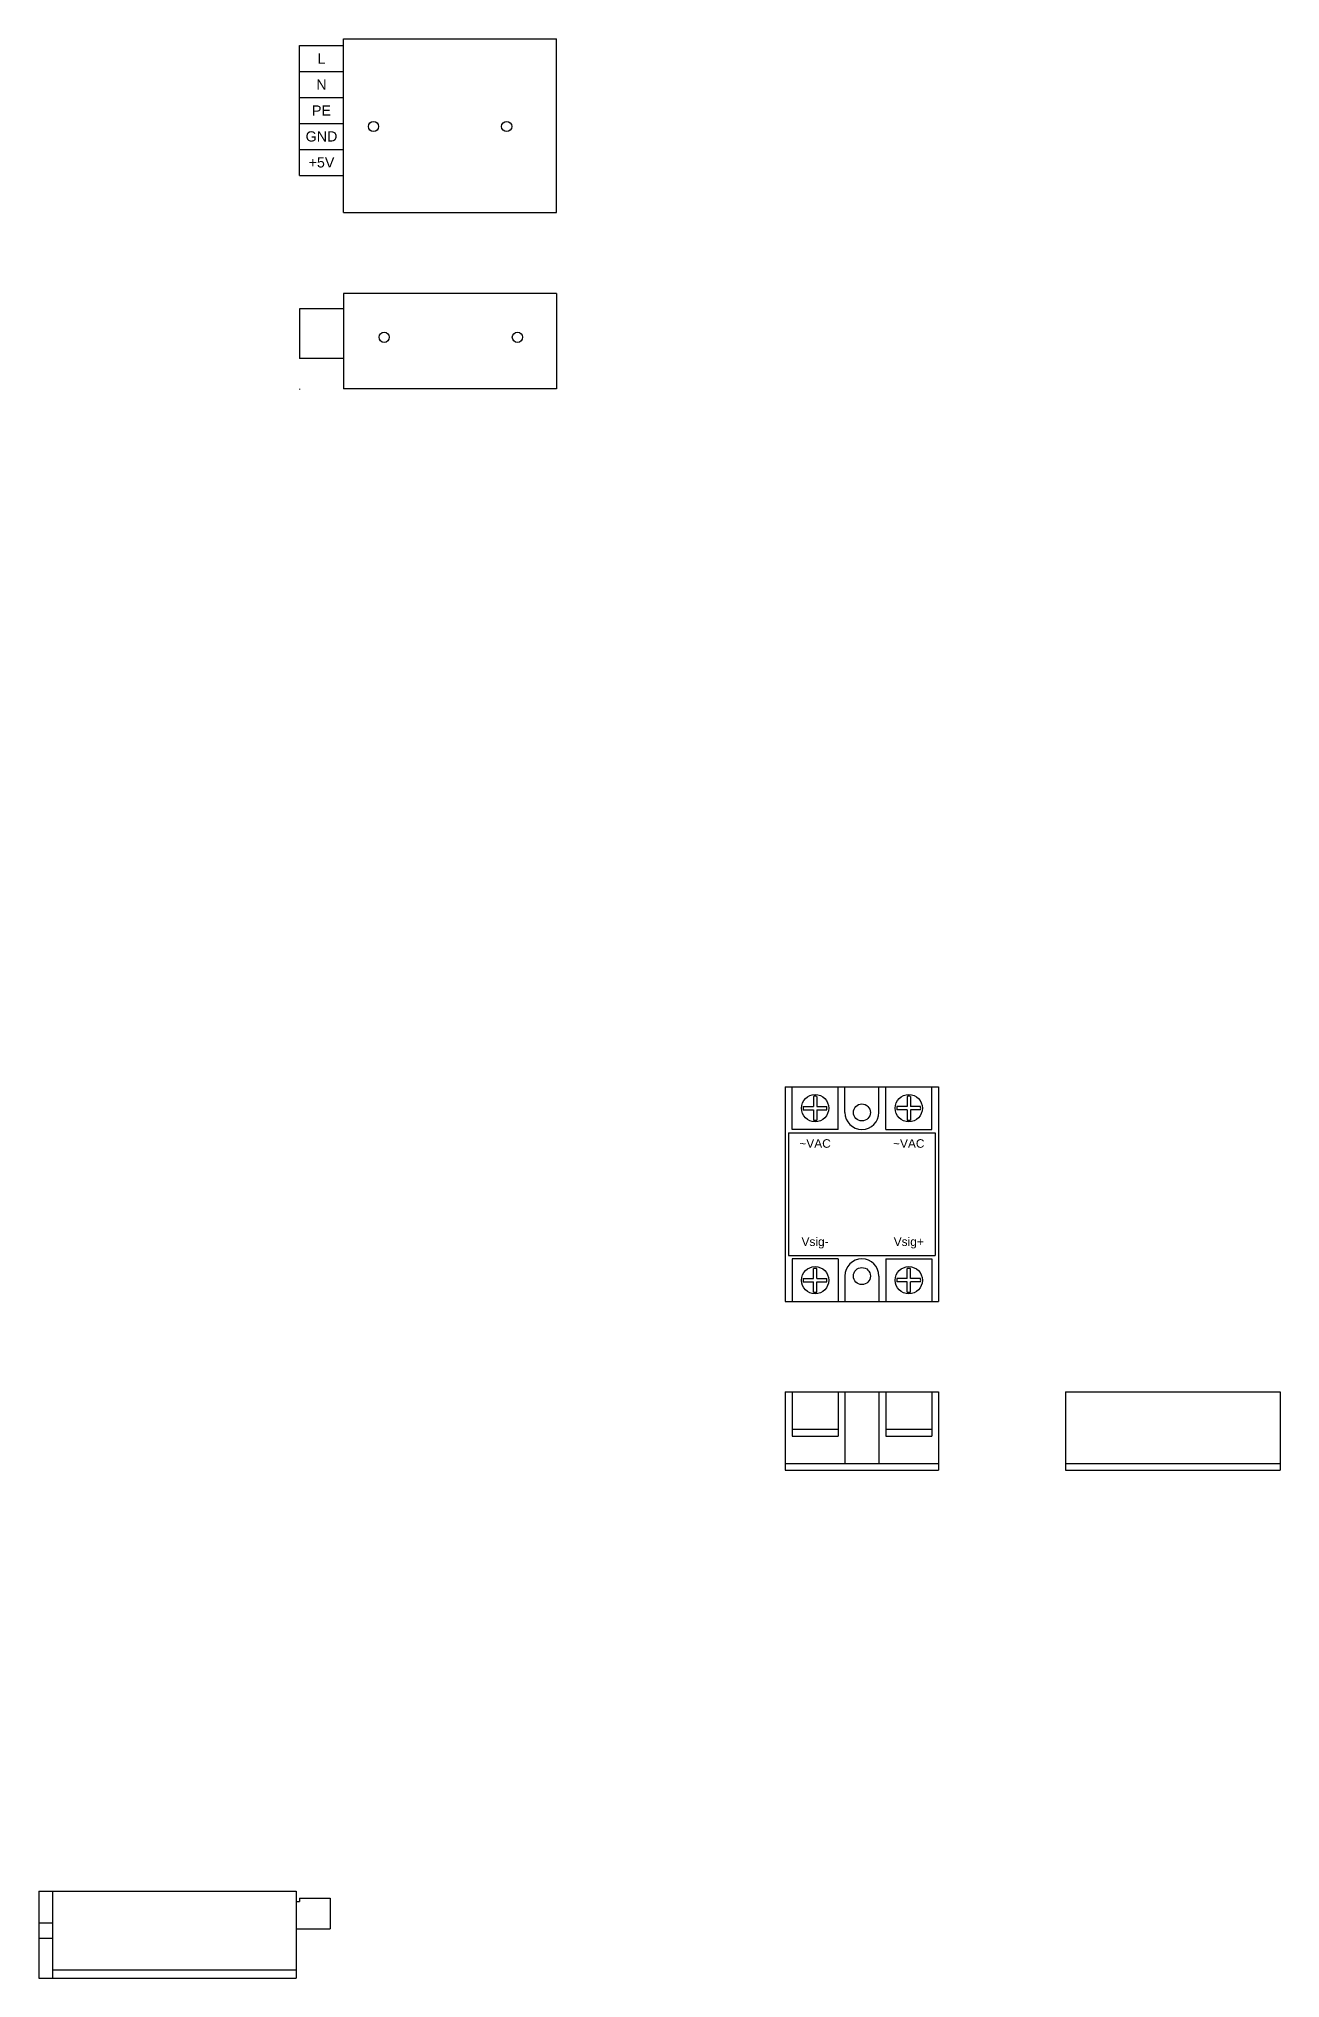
# Model space of a CAD drawing. Header units: millimetres. Extents: x 568 to 6362, y 128 to 2487.
# Drawn here: x 4899 to 5263, y 1772 to 2341 of the extents above; entities that cross this region are included whole.
import ezdxf

# ---------------------------------------------------------------- set-up
doc = ezdxf.new("R2010")
doc.units = ezdxf.units.MM

msp = doc.modelspace()

# ---------------------------------------------------------------- texts
at = {"color": 103, "char_height": 3, "width": 13, "attachment_point": 5}
for s, insert in [('{\\fArial|b0|i0|c238|p0;L}', (4981.549, 2335.637)), ('{\\fArial|b0|i0|c238|p0;N}', (4981.549, 2328.017)), ('{\\fArial|b0|i0|c238|p0;PE}', (4981.549, 2320.397)), ('{\\fArial|b0|i0|c238|p0;GND}', (4981.549, 2312.777)), ('{\\fArial|b0|i0|c238|p0;+5V}', (4981.549, 2305.157))]:
    msp.add_mtext(s, dxfattribs=dict(at, insert=insert))
at = {"color": 30, "char_height": 2.5, "width": 13.5, "attachment_point": 5}
for s, insert in [('{\\fArial|b0|i0|c238|p0;~VAC}', (5126.412, 2017.238)), ('{\\fArial|b0|i0|c238|p0;~VAC}', (5153.912, 2017.238)), ('{\\fArial|b0|i0|c238|p0;Vsig-}', (5126.412, 1988.069)), ('{\\fArial|b0|i0|c238|p0;Vsig+}', (5153.912, 1988.069))]:
    msp.add_mtext(s, dxfattribs=dict(at, insert=insert))

# ---------------------------------------------------------------- linework, layer by layer
at = {"color": 103}
for p, q in [((4975.049, 2301.347), (4975.049, 2339.447)), ((4975.049, 2339.447), (4988.049, 2339.447)), ((4988.049, 2290.447), (4988.049, 2341.447)), ((4988.049, 2341.447), (5050.549, 2341.447)), ((5050.549, 2290.447), (5050.549, 2341.447)), ((4975.049, 2331.827), (4988.049, 2331.827)), ((4975.049, 2324.207), (4988.049, 2324.207)), ((4975.049, 2316.587), (4988.049, 2316.587)), ((4975.049, 2308.967), (4988.049, 2308.967)), ((4975.049, 2301.347), (4988.049, 2301.347)), ((4988.049, 2290.447), (5050.549, 2290.447)), ((4988.049, 2266.747), (4988.049, 2238.747)), ((5050.549, 2266.747), (4988.049, 2266.747)), ((5050.549, 2266.747), (5050.549, 2238.747)), ((4975.049, 2262.188), (4975.049, 2247.576)), ((4988.049, 2262.188), (4975.049, 2262.188)), ((4988.049, 2247.576), (4975.049, 2247.576)), ((4975.049, 2238.747), (4975.049, 2238.547)), ((5050.549, 2238.747), (4988.049, 2238.747))]:
    msp.add_line(p, q, dxfattribs=at)
at = {"color": 30}
for p, q in [((5117.662, 2033.863), (5162.662, 2033.863)), ((5117.662, 2033.863), (5117.662, 1970.863)), ((5119.662, 2021.363), (5119.662, 2033.863)), ((5133.162, 2021.363), (5133.162, 2033.863)), ((5135.162, 2026.363), (5135.162, 2033.863)), ((5145.162, 2026.363), (5145.162, 2033.863)), ((5147.162, 2021.363), (5147.162, 2033.863)), ((5160.662, 2021.363), (5160.662, 2033.863)), ((5162.662, 2033.863), (5162.662, 1970.863)), ((5122.948, 2028.113), (5125.912, 2028.113)), ((5122.948, 2027.113), (5125.912, 2027.113)), ((5125.912, 2031.077), (5125.912, 2028.113)), ((5125.912, 2027.113), (5125.912, 2024.149)), ((5126.912, 2031.077), (5126.912, 2028.113)), ((5126.912, 2028.113), (5129.877, 2028.113)), ((5126.912, 2027.113), (5126.912, 2024.149)), ((5126.912, 2027.113), (5129.877, 2027.113)), ((5153.412, 2028.113), (5150.448, 2028.113)), ((5153.412, 2027.113), (5150.448, 2027.113)), ((5153.412, 2031.077), (5153.412, 2028.113)), ((5153.412, 2027.113), (5153.412, 2024.149)), ((5154.412, 2031.077), (5154.412, 2028.113)), ((5157.377, 2028.113), (5154.412, 2028.113)), ((5157.377, 2027.113), (5154.412, 2027.113)), ((5154.412, 2027.113), (5154.412, 2024.149)), ((5133.162, 2021.363), (5119.662, 2021.363)), ((5147.162, 2021.363), (5160.662, 2021.363)), ((5118.662, 2020.363), (5118.662, 1984.363)), ((5118.662, 2020.363), (5161.662, 2020.363)), ((5161.662, 2020.363), (5161.662, 1984.363)), ((5118.662, 1984.363), (5161.662, 1984.363)), ((5119.662, 1983.363), (5119.662, 1970.863)), ((5133.162, 1983.363), (5119.662, 1983.363)), ((5133.162, 1983.363), (5133.162, 1970.863)), ((5147.162, 1983.363), (5147.162, 1970.863)), ((5147.162, 1983.363), (5160.662, 1983.363)), ((5160.662, 1983.363), (5160.662, 1970.863)), ((5122.948, 1977.613), (5125.912, 1977.613)), ((5122.948, 1976.613), (5125.912, 1976.613)), ((5125.912, 1977.613), (5125.912, 1980.577)), ((5125.912, 1973.649), (5125.912, 1976.613)), ((5126.912, 1977.613), (5126.912, 1980.577)), ((5126.912, 1977.613), (5129.877, 1977.613)), ((5126.912, 1973.649), (5126.912, 1976.613)), ((5126.912, 1976.613), (5129.877, 1976.613)), ((5135.162, 1978.363), (5135.162, 1970.863)), ((5145.162, 1978.363), (5145.162, 1970.863)), ((5153.412, 1977.613), (5150.448, 1977.613)), ((5153.412, 1976.613), (5150.448, 1976.613)), ((5153.412, 1977.613), (5153.412, 1980.577)), ((5153.412, 1973.649), (5153.412, 1976.613)), ((5154.412, 1977.613), (5154.412, 1980.577)), ((5157.377, 1977.613), (5154.412, 1977.613)), ((5154.412, 1973.649), (5154.412, 1976.613)), ((5157.377, 1976.613), (5154.412, 1976.613)), ((5117.662, 1970.863), (5162.662, 1970.863)), ((5117.662, 1944.392), (5117.662, 1921.392)), ((5117.662, 1944.392), (5162.662, 1944.392)), ((5119.662, 1944.392), (5119.662, 1931.392)), ((5133.162, 1944.392), (5133.162, 1931.392)), ((5135.162, 1944.392), (5135.162, 1923.392)), ((5145.162, 1944.392), (5145.162, 1923.392)), ((5147.162, 1944.392), (5147.162, 1931.392)), ((5160.662, 1944.392), (5160.662, 1931.392)), ((5162.662, 1944.392), (5162.662, 1921.392)), ((5199.937, 1944.392), (5262.937, 1944.392)), ((5199.937, 1944.392), (5199.937, 1921.392)), ((5262.937, 1944.392), (5262.937, 1921.392)), ((5119.662, 1933.392), (5133.162, 1933.392)), ((5119.662, 1931.392), (5133.162, 1931.392)), ((5147.162, 1933.392), (5160.662, 1933.392)), ((5147.162, 1931.392), (5160.662, 1931.392)), ((5117.662, 1923.392), (5162.662, 1923.392)), ((5117.662, 1921.392), (5162.662, 1921.392)), ((5199.937, 1923.392), (5262.937, 1923.392)), ((5199.937, 1921.392), (5262.937, 1921.392))]:
    msp.add_line(p, q, dxfattribs=at)
at = {"color": 221}
for p, q in [((4898.572, 1797.797), (4974.072, 1797.797)), ((4898.572, 1797.797), (4898.572, 1772.297)), ((4902.572, 1797.797), (4902.572, 1772.297)), ((4974.072, 1797.797), (4974.072, 1772.297)), ((4974.072, 1794.797), (4975.072, 1794.797)), ((4975.072, 1795.797), (4984.072, 1795.797)), ((4975.072, 1795.797), (4975.072, 1794.797)), ((4984.072, 1795.797), (4984.072, 1786.797)), ((4898.572, 1788.547), (4902.572, 1788.547)), ((4898.572, 1784.047), (4902.572, 1784.047)), ((4974.072, 1786.797), (4984.072, 1786.797)), ((4898.572, 1772.297), (4974.072, 1772.297)), ((4902.572, 1774.797), (4974.072, 1774.797))]:
    msp.add_line(p, q, dxfattribs=at)
at = {"color": 103}
for centre in [(4996.799, 2315.697), (5035.899, 2315.697), (4999.949, 2253.847), (5039.049, 2253.847)]:
    msp.add_circle(centre, 1.5, dxfattribs=at)
at = {"color": 30}
for centre, radius in [((5126.412, 2027.613), 4), ((5140.162, 2026.363), 2.5), ((5153.912, 2027.613), 4), ((5126.412, 1977.113), 4), ((5140.162, 1978.363), 2.5), ((5153.912, 1977.113), 4)]:
    msp.add_circle(centre, radius, dxfattribs=at)
for centre, radius, start, end in [((5126.412, 2027.613), 3.5, 171.78679, 188.21321), ((5126.412, 2027.613), 3.5, 81.78679, 98.21321), ((5126.412, 2027.613), 3.5, 351.78679, 8.21321), ((5140.162, 2026.363), 5, 180, 0), ((5153.912, 2027.613), 3.5, 171.78679, 188.21321), ((5153.912, 2027.613), 3.5, 81.78679, 98.21321), ((5153.912, 2027.613), 3.5, 351.78679, 8.21321), ((5126.412, 2027.613), 3.5, 261.78679, 278.21321), ((5153.912, 2027.613), 3.5, 261.78679, 278.21321), ((5140.162, 1978.363), 5, 0, 180), ((5126.412, 1977.113), 3.5, 171.78679, 188.21321), ((5126.412, 1977.113), 3.5, 81.78679, 98.21321), ((5126.412, 1977.113), 3.5, 351.78679, 8.21321), ((5153.912, 1977.113), 3.5, 171.78679, 188.21321), ((5153.912, 1977.113), 3.5, 81.78679, 98.21321), ((5153.912, 1977.113), 3.5, 351.78679, 8.21321), ((5126.412, 1977.113), 3.5, 261.78679, 278.21321), ((5153.912, 1977.113), 3.5, 261.78679, 278.21321)]:
    msp.add_arc(centre, radius, start, end, dxfattribs=at)

msp.set_redraw_order([(e.dxf.handle, doc.entitydb.next_handle()) for e in msp.query("TEXT MTEXT ATTDEF DIMENSION ARC_DIMENSION")])  # texts and dimensions are drawn at this point

doc.saveas('drawing.dxf')
